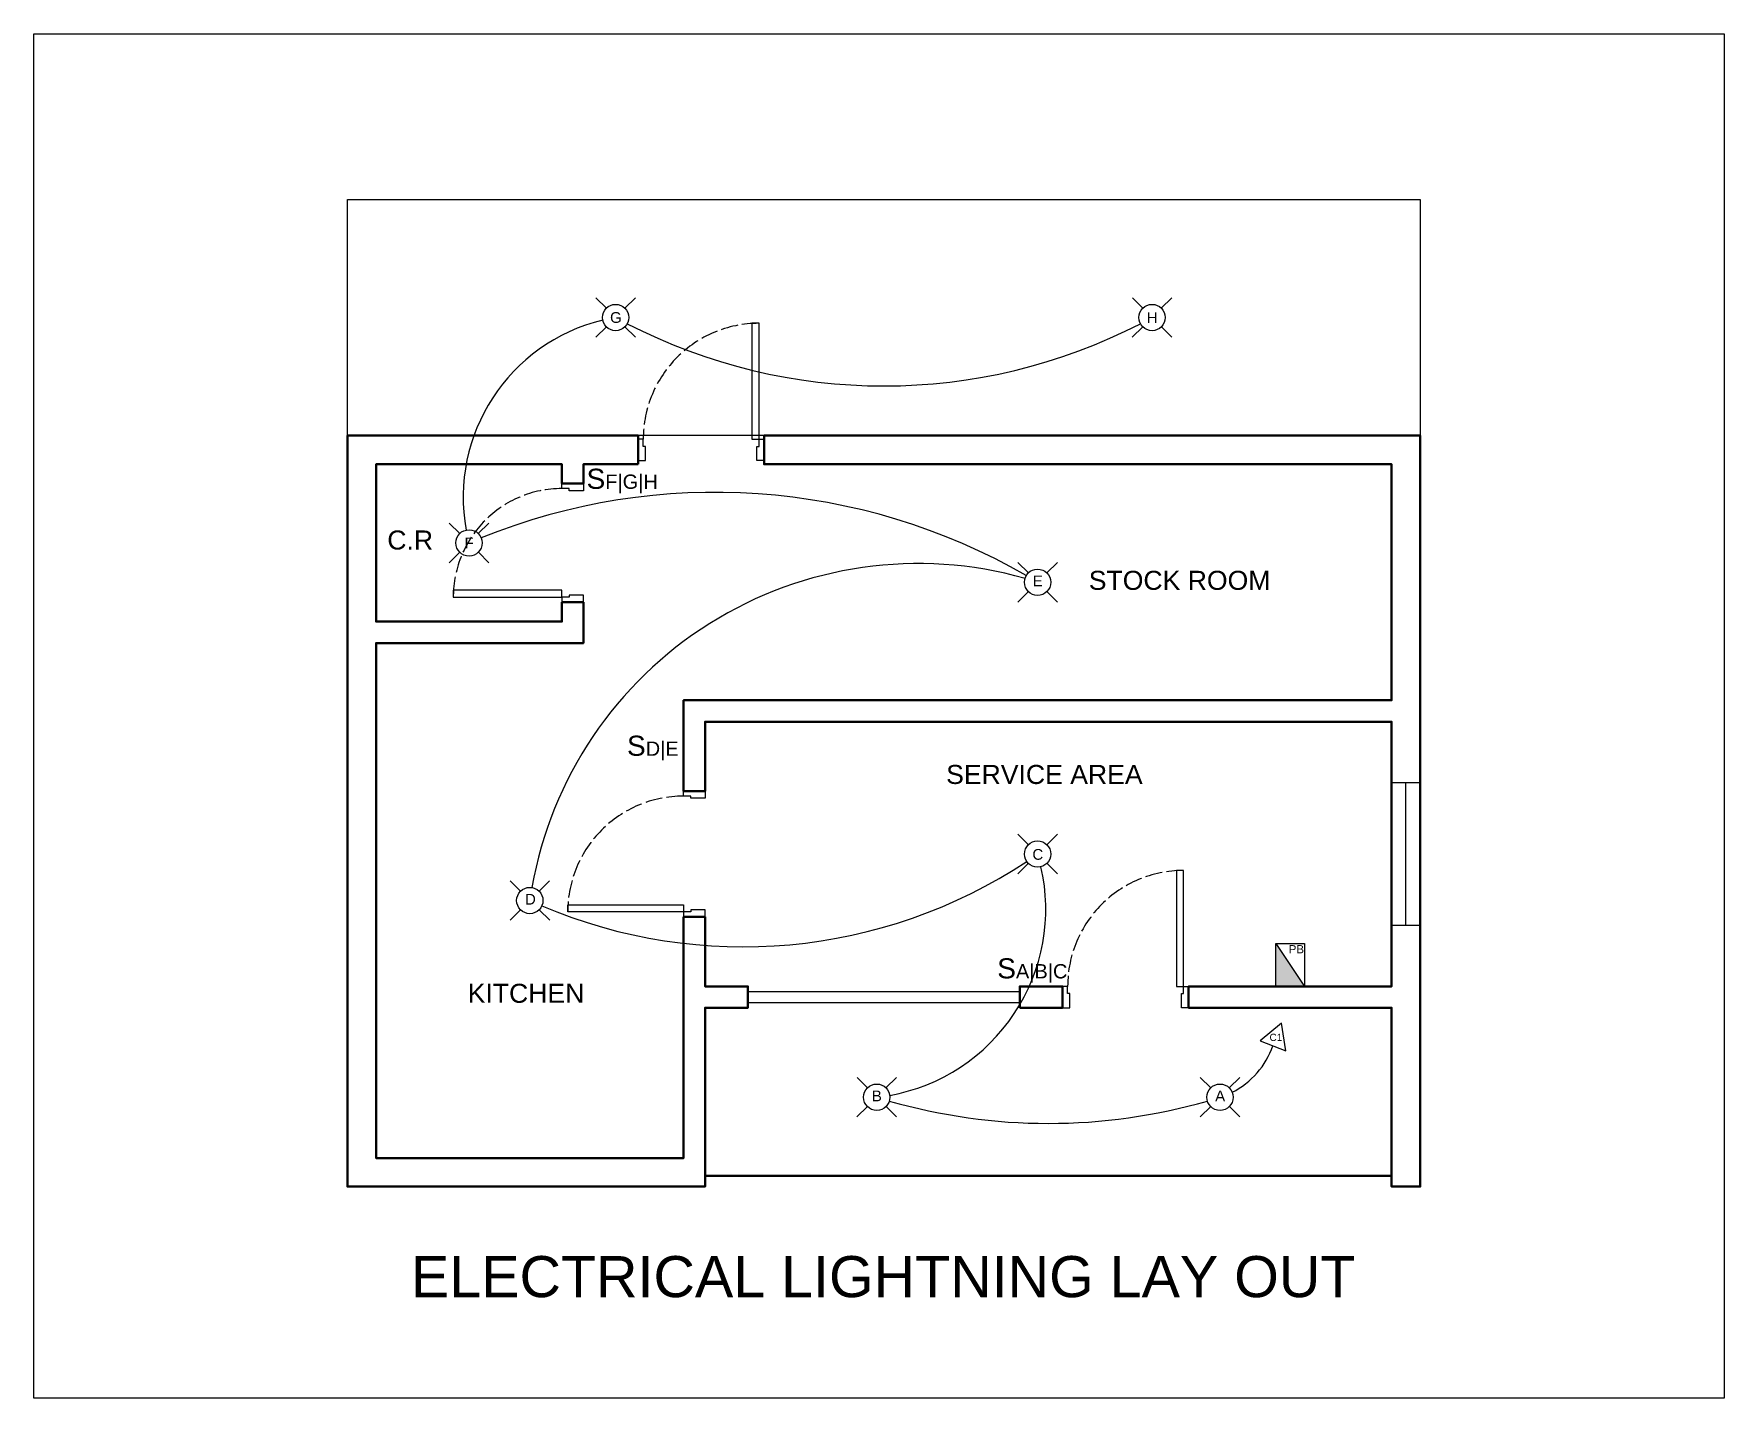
# Model space of a CAD drawing. Header units: centimetres. Extents: x 119643 to 134293, y 52287 to 57994.
# Drawn here: x 132508 to 133689, y 53918 to 54872 of the extents above; entities that cross this region are included whole.
import ezdxf

# ---------------------------------------------------------------- set-up
doc = ezdxf.new("R2010")
doc.units = ezdxf.units.CM
doc.linetypes.add('ACAD_ISO02W100', pattern=[15, 12, -3])
for name, color, linetype in [('doors', 3, 'Continuous'), ('elec light', 40, 'Continuous'), ('text', 2, 'Continuous')]:
    doc.layers.add(name, color=color, linetype=linetype)
doc.layers.add('wall', color=254, linetype='Continuous', lineweight=50)
doc.styles.get("Standard").update_dxf_attribs({"font": 'arial.ttf'})

msp = doc.modelspace()

# ---------------------------------------------------------------- texts
at = {"color": 0, "linetype": 'Continuous', "insert": (132771.216, 54017.156), "char_height": 28.73654, "attachment_point": 1}
msp.add_mtext_dynamic_manual_height_columns('ELECTRICAL LIGHTNING LAY OUT', width=2258.19711, gutter_width=143.683, heights=[0], dxfattribs=at)
at = {"layer": 'elec light', "color": 0, "linetype": 'Continuous'}
for s, height, p in [('G', 7.5, (132910.376, 54669.519)), ('H', 7.5, (133285.569, 54669.335)), ('F', 7.5, (132808.656, 54511.876)), ('E', 7.5, (133205.899, 54485.33)), ('C', 7.5, (133205.638, 54294.173, 182)), ('D', 7.5, (132850.899, 54262.83)), ('PB', 5.7404, (133384.845, 54228.786)), ('C1', 5, (133371.405, 54167.542)), ('B', 7.5, (133093.399, 54125.33)), ('A', 7.5, (133333.399, 54125.33))]:
    msp.add_text(s, height=height, dxfattribs=at).set_placement(p)
at = {"layer": 'elec light', "color": 0, "linetype": 'Continuous', "char_height": 14.0625, "attachment_point": 1}
for s, insert in [('S{\\H0.71111x;F|G|H}', (132893.945, 54567.55)), ('S{\\H0.71111x;D|E}', (132922.206, 54380.921)), ('S{\\H0.71111x;A|B|C}', (133181.028, 54225.318))]:
    msp.add_mtext_dynamic_manual_height_columns(s, width=42.1875, gutter_width=70.312, heights=[0], dxfattribs=dict(at, insert=insert))
at = {"layer": 'text', "color": 0, "linetype": 'Continuous'}
for s, height, p in [('C.R', 13.3054, (132754.642, 54511.058)), ('STOCK ROOM', 13.3054, (133245.03, 54482.874)), ('SERVICE AREA', 13.30543, (133145.329, 54347.179)), ('KITCHEN', 13.3054, (132810.845, 54194.195))]:
    msp.add_text(s, height=height, dxfattribs=at).set_placement(p)

# ---------------------------------------------------------------- blocks, each defined once
blk = doc.blocks.new('*U26')
at = {"layer": 'elec light', "color": 0, "linetype": 'Continuous'}
blk.add_line((-5.2, 0), (5.2, 0), dxfattribs=at)
blk = doc.blocks.new('*U28')
at = {"layer": 'elec light', "color": 0, "linetype": 'ByBlock', "lineweight": -2, "transparency": 16777216}
for p, rotation in [((183089.7, 78956.6), 90), ((183075.3, 78942.3), 180), ((183089.7, 78927.9), 270.0000000000001)]:
    blk.add_blockref('*U26', p, dxfattribs=dict(at, rotation=rotation))
blk.add_blockref('*U26', (183104, 78942.3), dxfattribs=at)
blk = doc.blocks.new('*U29')
at = {"layer": 'elec light', "color": 0, "linetype": 'Continuous'}
blk.add_line((-5.2, 0), (5.2, 0), dxfattribs=at)
blk = doc.blocks.new('*U30')
at = {"layer": 'elec light', "color": 0, "linetype": 'ByBlock', "lineweight": -2, "transparency": 16777216}
for p, rotation in [((183089.7, 78956.6), 90), ((183075.3, 78942.3), 180), ((183089.7, 78927.9), 270.0000000000001)]:
    blk.add_blockref('*U29', p, dxfattribs=dict(at, rotation=rotation))
blk.add_blockref('*U29', (183104, 78942.3), dxfattribs=at)
blk = doc.blocks.new('*U31')
at = {"layer": 'elec light', "color": 0, "linetype": 'Continuous'}
blk.add_line((-5.2, 0), (5.2, 0), dxfattribs=at)
blk = doc.blocks.new('*U32')
at = {"layer": 'elec light', "color": 0, "linetype": 'ByBlock', "lineweight": -2, "transparency": 16777216}
for p, rotation in [((183089.7, 78956.6), 90), ((183075.3, 78942.3), 180), ((183089.7, 78927.9), 270.0000000000001)]:
    blk.add_blockref('*U31', p, dxfattribs=dict(at, rotation=rotation))
blk.add_blockref('*U31', (183104, 78942.3), dxfattribs=at)
blk = doc.blocks.new('*U33')
at = {"layer": 'elec light', "color": 0, "linetype": 'Continuous'}
blk.add_line((-5.2, 0), (5.2, 0), dxfattribs=at)
blk = doc.blocks.new('*U34')
at = {"layer": 'elec light', "color": 0, "linetype": 'ByBlock', "lineweight": -2, "transparency": 16777216}
for p, rotation in [((183089.7, 78956.6), 90), ((183075.3, 78942.3), 180), ((183089.7, 78927.9), 270.0000000000001)]:
    blk.add_blockref('*U33', p, dxfattribs=dict(at, rotation=rotation))
blk.add_blockref('*U33', (183104, 78942.3), dxfattribs=at)
blk = doc.blocks.new('*U35')
at = {"layer": 'elec light', "color": 0, "linetype": 'Continuous'}
blk.add_line((-5.2, 0), (5.2, 0), dxfattribs=at)
blk = doc.blocks.new('*U36')
at = {"layer": 'elec light', "color": 0, "linetype": 'ByBlock', "lineweight": -2, "transparency": 16777216}
for p, rotation in [((183089.7, 78956.6), 90), ((183075.3, 78942.3), 180), ((183089.7, 78927.9), 270.0000000000001)]:
    blk.add_blockref('*U35', p, dxfattribs=dict(at, rotation=rotation))
blk.add_blockref('*U35', (183104, 78942.3), dxfattribs=at)
blk = doc.blocks.new('*U37')
at = {"layer": 'elec light', "color": 0, "linetype": 'Continuous'}
blk.add_line((-5.2, 0), (5.2, 0), dxfattribs=at)
blk = doc.blocks.new('*U38')
at = {"layer": 'elec light', "color": 0, "linetype": 'ByBlock', "lineweight": -2, "transparency": 16777216}
for p, rotation in [((183089.7, 78956.6), 90), ((183075.3, 78942.3), 180), ((183089.7, 78927.9), 270.0000000000001)]:
    blk.add_blockref('*U37', p, dxfattribs=dict(at, rotation=rotation))
blk.add_blockref('*U37', (183104, 78942.3), dxfattribs=at)
blk = doc.blocks.new('*U39')
at = {"layer": 'elec light', "color": 0, "linetype": 'Continuous'}
blk.add_line((-5.2, 0), (5.2, 0), dxfattribs=at)
blk = doc.blocks.new('*U40')
at = {"layer": 'elec light', "color": 0, "linetype": 'ByBlock', "lineweight": -2, "transparency": 16777216}
for p, rotation in [((183089.7, 78956.6), 90), ((183075.3, 78942.3), 180), ((183089.7, 78927.9), 270.0000000000001)]:
    blk.add_blockref('*U39', p, dxfattribs=dict(at, rotation=rotation))
blk.add_blockref('*U39', (183104, 78942.3), dxfattribs=at)
blk = doc.blocks.new('*U41')
at = {"layer": 'elec light', "color": 0, "linetype": 'Continuous'}
blk.add_line((-5.2, 0), (5.2, 0), dxfattribs=at)
blk = doc.blocks.new('*U42')
at = {"layer": 'elec light', "color": 0, "linetype": 'ByBlock', "lineweight": -2, "transparency": 16777216}
for p, rotation in [((183089.7, 78956.6), 90), ((183075.3, 78942.3), 180), ((183089.7, 78927.9), 270.0000000000001)]:
    blk.add_blockref('*U41', p, dxfattribs=dict(at, rotation=rotation))
blk.add_blockref('*U41', (183104, 78942.3), dxfattribs=at)

# ---------------------------------------------------------------- hatches: boundary and pattern name
at = {"layer": 'elec light', "linetype": 'Continuous'}
h = msp.add_hatch(color=0, dxfattribs=at)
h.dxf.hatch_style = 1
h.paths.add_polyline_path([(133375.784, 54235.696), (133375.784, 54205.696), (133395.784, 54205.696)])

# ---------------------------------------------------------------- linework, layer by layer
at = {"color": 0, "linetype": 'Continuous'}
msp.add_line((133466.784, 54248.196, 91), (133466.784, 54348.196, 91), dxfattribs=at)
msp.add_lwpolyline([(132507.542, 54871.575), (133689.245, 54871.575), (133689.245, 53917.8), (132507.542, 53917.8)], close=True, dxfattribs=at)
msp.add_lwpolyline([(133476.784, 54590.696), (132726.784, 54590.696), (132726.784, 54755.777), (133476.784, 54755.777), (133476.784, 54590.696), (133018.072, 54590.696)], dxfattribs=at)
at = {"color": 0, "linetype": 'Continuous', "elevation": 91}
msp.add_lwpolyline([(133456.784, 54348.196), (133476.784, 54348.196), (133476.784, 54248.196), (133456.784, 54248.196)], close=True, dxfattribs=at)
at = {"linetype": 'Continuous'}
for centre, radius, start, end in [((132935.112, 54547.57), 127.38, 103.549717, 190.352156), ((133101.784, 55016.861), 391.452, 242.727388, 297.272612), ((132983.746, 54114.739), 436.277, 60.079664, 112.00523), ((133125.73, 54227.054), 274.183, 74.180301, 169.975426), ((133003.344, 54592.596), 359.281, 246.955114, 303.5065), ((133082.579, 54259.82), 132.388, 280.141718, 12.867913), ((133319.199, 54183.322), 57.863, 296.811392, 340.722991), ((133216.784, 54512.112), 402.233, 253.952925, 286.047075)]:
    msp.add_arc(centre, radius, start, end, dxfattribs=at)
at = {"layer": 'doors', "color": 0}
for points in [[(133009.572, 54588.196), (133014.572, 54588.196), (133014.572, 54669.196), (133009.572, 54669.196)], [(132933.572, 54583.196), (132933.572, 54588.196), (132930.072, 54588.196), (132930.072, 54573.196), (132935.072, 54573.196), (132935.072, 54583.196)], [(133014.572, 54583.196), (133014.572, 54588.196), (133018.072, 54588.196), (133018.072, 54573.196), (133013.072, 54573.196), (133013.072, 54583.196)], [(132881.784, 54553.696), (132876.784, 54553.696), (132876.784, 54557.196), (132891.784, 54557.196), (132891.784, 54552.196), (132881.784, 54552.196)], [(132876.784, 54482.696), (132800.784, 54482.696), (132800.784, 54477.696), (132876.784, 54477.696)], [(132881.784, 54477.696), (132876.784, 54477.696), (132876.784, 54474.196), (132891.784, 54474.196), (132891.784, 54479.196), (132881.784, 54479.196)], [(132966.784, 54338.696), (132961.784, 54338.696), (132961.784, 54342.196), (132976.784, 54342.196), (132976.784, 54337.196), (132966.784, 54337.196)], [(133306.284, 54205.696), (133311.284, 54205.696), (133311.284, 54286.696), (133306.284, 54286.696)], [(132961.784, 54262.696), (132961.784, 54257.696), (132880.784, 54257.696), (132880.784, 54262.696)], [(132966.784, 54257.696), (132961.784, 54257.696), (132961.784, 54254.196), (132976.784, 54254.196), (132976.784, 54259.196), (132966.784, 54259.196)], [(133230.284, 54200.696), (133230.284, 54205.696), (133226.784, 54205.696), (133226.784, 54190.696), (133231.784, 54190.696), (133231.784, 54200.696)], [(133311.284, 54200.696), (133311.284, 54205.696), (133314.784, 54205.696), (133314.784, 54190.696), (133309.784, 54190.696), (133309.784, 54200.696)]]:
    msp.add_lwpolyline(points, close=True, dxfattribs=at)
at = {"layer": 'doors', "color": 0, "linetype": 'Continuous'}
for points in [[(133006.593, 54194.446), (133196.784, 54194.446), (133196.784, 54201.946), (133006.593, 54201.946)], [(132976.784, 54073.696), (133456.784, 54073.696), (133456.784, 54072.696), (132976.784, 54072.696)]]:
    msp.add_lwpolyline(points, close=True, dxfattribs=at)
at = {"layer": 'doors', "color": 0, "linetype": 'ACAD_ISO02W100'}
for centre, radius in [((133014.572, 54588.196), 81), ((132876.784, 54477.696), 76), ((132961.784, 54257.696), 81), ((133311.284, 54205.696), 81)]:
    msp.add_arc(centre, radius, 90, 180, dxfattribs=at)
at = {"layer": 'elec light', "color": 0, "linetype": 'Continuous'}
msp.add_line((133375.784, 54235.696), (133395.784, 54205.696), dxfattribs=at)
for points in [[(133395.784, 54205.696), (133375.784, 54205.696), (133375.784, 54235.696), (133395.784, 54235.696)], [(133382.882, 54160.731), (133379.86, 54179.918), (133364.754, 54167.708)]]:
    msp.add_lwpolyline(points, close=True, dxfattribs=at)
for centre in [(132914.284, 54673.236), (133289.284, 54673.236), (132811.784, 54515.696), (133209.284, 54488.196), (133209.284, 54298.196, 91), (132854.284, 54265.696), (133096.784, 54128.196), (133336.784, 54128.196)]:
    msp.add_circle(centre, 9.2, dxfattribs=at)
at = {"layer": 'wall', "color": 0, "linetype": 'Continuous'}
for points in [[(132930.072, 54570.696), (132891.784, 54570.696), (132891.784, 54557.196), (132876.784, 54557.196), (132876.784, 54570.696), (132746.784, 54570.696), (132746.784, 54460.696), (132876.784, 54460.696), (132876.784, 54474.196), (132891.784, 54474.196), (132891.784, 54445.696), (132746.784, 54445.696), (132746.784, 54085.696), (132961.784, 54085.696), (132961.784, 54254.196), (132976.784, 54254.196), (132976.784, 54205.696), (133006.784, 54205.696), (133006.784, 54190.696), (132976.784, 54190.696), (132976.784, 54065.696), (132726.784, 54065.696), (132726.784, 54590.696), (132930.072, 54590.696)], [(133196.784, 54190.696), (133226.784, 54190.696), (133226.784, 54205.696), (133196.784, 54205.696)]]:
    msp.add_lwpolyline(points, close=True, dxfattribs=at)
msp.add_lwpolyline([(133456.784, 54230.696), (133456.784, 54390.696), (132976.784, 54390.696), (132976.784, 54342.196), (132961.784, 54342.196), (132961.784, 54405.696), (133456.784, 54405.696), (133456.784, 54570.696), (133018.072, 54570.696), (133018.072, 54590.696), (133476.784, 54590.696), (133476.784, 54065.696), (133456.784, 54065.696), (133456.784, 54190.696), (133314.784, 54190.696), (133314.784, 54205.696), (133456.784, 54205.696), (133456.784, 54230.696), (133456.784, 54261.973)], dxfattribs=at)

# ---------------------------------------------------------------- block references
at = {"layer": 'elec light', "color": 0, "linetype": 'Continuous', "rotation": 45}
for name, p in [('*U36', (59270.98, -130611.33)), ('*U38', (59645.98, -130611.33)), ('*U34', (59168.48, -130768.87)), ('*U40', (59565.98, -130796.37)), ('*U42', (59565.98, -130986.37, 91)), ('*U32', (59210.98, -131018.87)), ('*U28', (59453.48, -131156.37)), ('*U30', (59693.48, -131156.37))]:
    msp.add_blockref(name, p, dxfattribs=at)

msp.set_redraw_order([(e.dxf.handle, doc.entitydb.next_handle()) for e in msp.query("TEXT MTEXT ATTDEF DIMENSION ARC_DIMENSION")])  # texts and dimensions are drawn at this point

doc.saveas('drawing.dxf')
